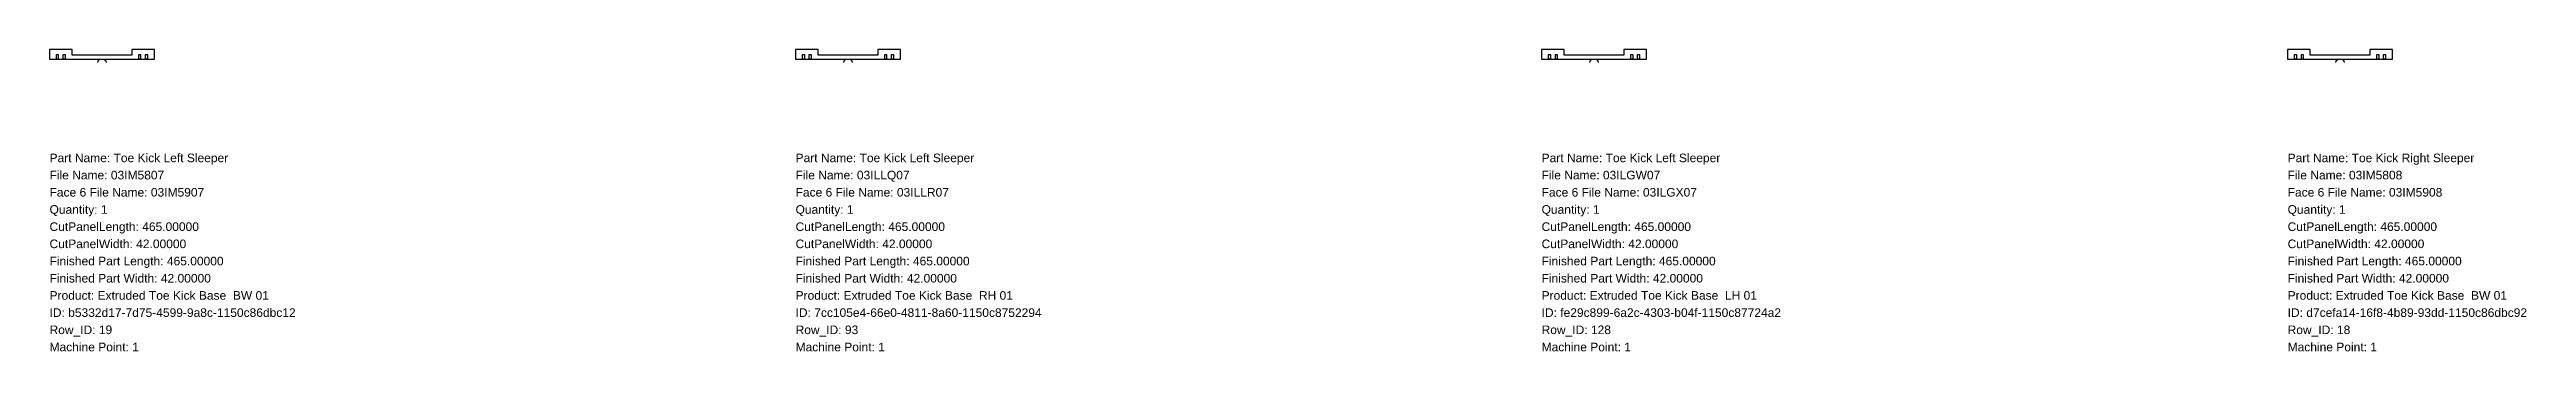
# Model space of a CAD drawing. Header units: inches. Extents: x 0 to 200771, y -1296 to 641.
# Drawn here: x 125623 to 136612, y -1296 to 42 of the extents above; entities that cross this region are included whole.
import ezdxf

# ---------------------------------------------------------------- set-up
doc = ezdxf.new("R2010")
doc.units = ezdxf.units.IN
doc.header["$MEASUREMENT"] = 0
for name, color, linetype in [('BORDER_Z18P0RT1001', 7, 'Continuous'), ('HBORE_Z9P0', 4, 'Continuous'), ('NESTTEXT', 1, 'Continuous')]:
    doc.layers.add(name, color=color, linetype=linetype)
doc.styles.get("Standard").update_dxf_attribs({"font": 'arial.ttf'})

msp = doc.modelspace()

# ---------------------------------------------------------------- texts
at = {"layer": 'NESTTEXT', "color": 1}
for s, p in [('Part Name: Toe Kick Left Sleeper', (125623.4, -457.2)), ('Part Name: Toe Kick Left Sleeper', (128933.2, -457.2)), ('Part Name: Toe Kick Left Sleeper', (132243, -457.2)), ('Part Name: Toe Kick Right Sleeper', (135552.8, -457.2)), ('File Name: 03IM5807', (125623.4, -533.4)), ('File Name: 03ILLQ07', (128933.2, -533.4)), ('File Name: 03ILGW07', (132243, -533.4)), ('File Name: 03IM5808', (135552.8, -533.4)), ('Quantity: 1', (125623.4, -685.8)), ('Face 6 File Name: 03IM5907', (125623.4, -609.6)), ('Quantity: 1', (128933.2, -685.8)), ('Face 6 File Name: 03ILLR07', (128933.2, -609.6)), ('Quantity: 1', (132243, -685.8)), ('Face 6 File Name: 03ILGX07', (132243, -609.6)), ('Quantity: 1', (135552.8, -685.8)), ('Face 6 File Name: 03IM5908', (135552.8, -609.6)), ('CutPanelLength: 465.00000', (125623.4, -762)), ('CutPanelLength: 465.00000', (128933.2, -762)), ('CutPanelLength: 465.00000', (132243, -762)), ('CutPanelLength: 465.00000', (135552.8, -762)), ('CutPanelWidth: 42.00000', (125623.4, -838.2)), ('Finished Part Length: 465.00000', (125623.4, -914.4)), ('CutPanelWidth: 42.00000', (128933.2, -838.2)), ('Finished Part Length: 465.00000', (128933.2, -914.4)), ('CutPanelWidth: 42.00000', (132243, -838.2)), ('Finished Part Length: 465.00000', (132243, -914.4)), ('CutPanelWidth: 42.00000', (135552.8, -838.2)), ('Finished Part Length: 465.00000', (135552.8, -914.4)), ('Finished Part Width: 42.00000', (125623.4, -990.6)), ('Finished Part Width: 42.00000', (128933.2, -990.6)), ('Finished Part Width: 42.00000', (132243, -990.6)), ('Finished Part Width: 42.00000', (135552.8, -990.6)), ('Product: Extruded Toe Kick Base  BW 01', (125623.4, -1066.8)), ('Product: Extruded Toe Kick Base  RH 01', (128933.2, -1066.8)), ('Product: Extruded Toe Kick Base  LH 01', (132243, -1066.8)), ('Product: Extruded Toe Kick Base  BW 01', (135552.8, -1066.8)), ('Row_ID: 19', (125623.4, -1219.2)), ('ID: b5332d17-7d75-4599-9a8c-1150c86dbc12', (125623.4, -1143)), ('Row_ID: 93', (128933.2, -1219.2)), ('ID: 7cc105e4-66e0-4811-8a60-1150c8752294', (128933.2, -1143)), ('Row_ID: 128', (132243, -1219.2)), ('ID: fe29c899-6a2c-4303-b04f-1150c87724a2', (132243, -1143)), ('Row_ID: 18', (135552.8, -1219.2)), ('ID: d7cefa14-16f8-4b89-93dd-1150c86dbc92', (135552.8, -1143)), ('Machine Point: 1', (125623.4, -1295.4)), ('Machine Point: 1', (128933.2, -1295.4)), ('Machine Point: 1', (132243, -1295.4)), ('Machine Point: 1', (135552.8, -1295.4))]:
    msp.add_text(s, height=38.1, dxfattribs=at).set_placement(p)

# ---------------------------------------------------------------- linework, layer by layer
at = {"layer": 'BORDER_Z18P0RT1001', "color": 2}
for points in [[(125837.725, -15, -0.414213562), (125852.725, 0), (126088.4, 0), (126088.4, 42), (125988.4, 42), (125988.4, 17), (125723.4, 17), (125723.4, 42), (125623.4, 42), (125623.4, 0), (125859.075, 0, -0.414213562), (125874.075, -15)], [(129147.525, -15, -0.414213562), (129162.525, 0), (129398.2, 0), (129398.2, 42), (129298.2, 42), (129298.2, 17), (129033.2, 17), (129033.2, 42), (128933.2, 42), (128933.2, 0), (129168.875, 0, -0.414213562), (129183.875, -15)], [(132457.325, -15, -0.414213562), (132472.325, 0), (132708, 0), (132708, 42), (132608, 42), (132608, 17), (132343, 17), (132343, 42), (132243, 42), (132243, 0), (132478.675, 0, -0.414213562), (132493.675, -15)], [(135767.125, -15, -0.414213562), (135782.125, 0), (136017.8, 0), (136017.8, 42), (135917.8, 42), (135917.8, 17), (135652.8, 17), (135652.8, 42), (135552.8, 42), (135552.8, 0), (135788.475, 0, -0.414213562), (135803.475, -15)]]:
    msp.add_lwpolyline(points, format="xyb", dxfattribs=at)
at = {"layer": 'HBORE_Z9P0', "color": 4}
for points in [[(125654.4, 0), (125654.4, 20), (125662.4, 20), (125662.4, 0), (125654.4, 0)], [(125654.4, 0), (125654.4, 20), (125662.4, 20), (125662.4, 0), (125654.4, 0)], [(125684.4, 0), (125684.4, 20), (125692.4, 20), (125692.4, 0), (125684.4, 0)], [(125684.4, 0), (125684.4, 20), (125692.4, 20), (125692.4, 0), (125684.4, 0)], [(126019.4, 0), (126019.4, 20), (126027.4, 20), (126027.4, 0), (126019.4, 0)], [(126019.4, 0), (126019.4, 20), (126027.4, 20), (126027.4, 0), (126019.4, 0)], [(126049.4, 0), (126049.4, 20), (126057.4, 20), (126057.4, 0), (126049.4, 0)], [(126049.4, 0), (126049.4, 20), (126057.4, 20), (126057.4, 0), (126049.4, 0)], [(128964.2, 0), (128964.2, 20), (128972.2, 20), (128972.2, 0), (128964.2, 0)], [(128964.2, 0), (128964.2, 20), (128972.2, 20), (128972.2, 0), (128964.2, 0)], [(128994.2, 0), (128994.2, 20), (129002.2, 20), (129002.2, 0), (128994.2, 0)], [(128994.2, 0), (128994.2, 20), (129002.2, 20), (129002.2, 0), (128994.2, 0)], [(129329.2, 0), (129329.2, 20), (129337.2, 20), (129337.2, 0), (129329.2, 0)], [(129329.2, 0), (129329.2, 20), (129337.2, 20), (129337.2, 0), (129329.2, 0)], [(129359.2, 0), (129359.2, 20), (129367.2, 20), (129367.2, 0), (129359.2, 0)], [(129359.2, 0), (129359.2, 20), (129367.2, 20), (129367.2, 0), (129359.2, 0)], [(132274, 0), (132274, 20), (132282, 20), (132282, 0), (132274, 0)], [(132274, 0), (132274, 20), (132282, 20), (132282, 0), (132274, 0)], [(132304, 0), (132304, 20), (132312, 20), (132312, 0), (132304, 0)], [(132304, 0), (132304, 20), (132312, 20), (132312, 0), (132304, 0)], [(132639, 0), (132639, 20), (132647, 20), (132647, 0), (132639, 0)], [(132639, 0), (132639, 20), (132647, 20), (132647, 0), (132639, 0)], [(132669, 0), (132669, 20), (132677, 20), (132677, 0), (132669, 0)], [(132669, 0), (132669, 20), (132677, 20), (132677, 0), (132669, 0)], [(135583.8, 0), (135583.8, 20), (135591.8, 20), (135591.8, 0), (135583.8, 0)], [(135583.8, 0), (135583.8, 20), (135591.8, 20), (135591.8, 0), (135583.8, 0)], [(135613.8, 0), (135613.8, 20), (135621.8, 20), (135621.8, 0), (135613.8, 0)], [(135613.8, 0), (135613.8, 20), (135621.8, 20), (135621.8, 0), (135613.8, 0)], [(135948.8, 0), (135948.8, 20), (135956.8, 20), (135956.8, 0), (135948.8, 0)], [(135948.8, 0), (135948.8, 20), (135956.8, 20), (135956.8, 0), (135948.8, 0)], [(135978.8, 0), (135978.8, 20), (135986.8, 20), (135986.8, 0), (135978.8, 0)], [(135978.8, 0), (135978.8, 20), (135986.8, 20), (135986.8, 0), (135978.8, 0)]]:
    msp.add_lwpolyline(points, close=True, dxfattribs=at)

msp.set_redraw_order([(e.dxf.handle, doc.entitydb.next_handle()) for e in msp.query("TEXT MTEXT ATTDEF DIMENSION ARC_DIMENSION")])  # texts and dimensions are drawn at this point

doc.saveas('drawing.dxf')
